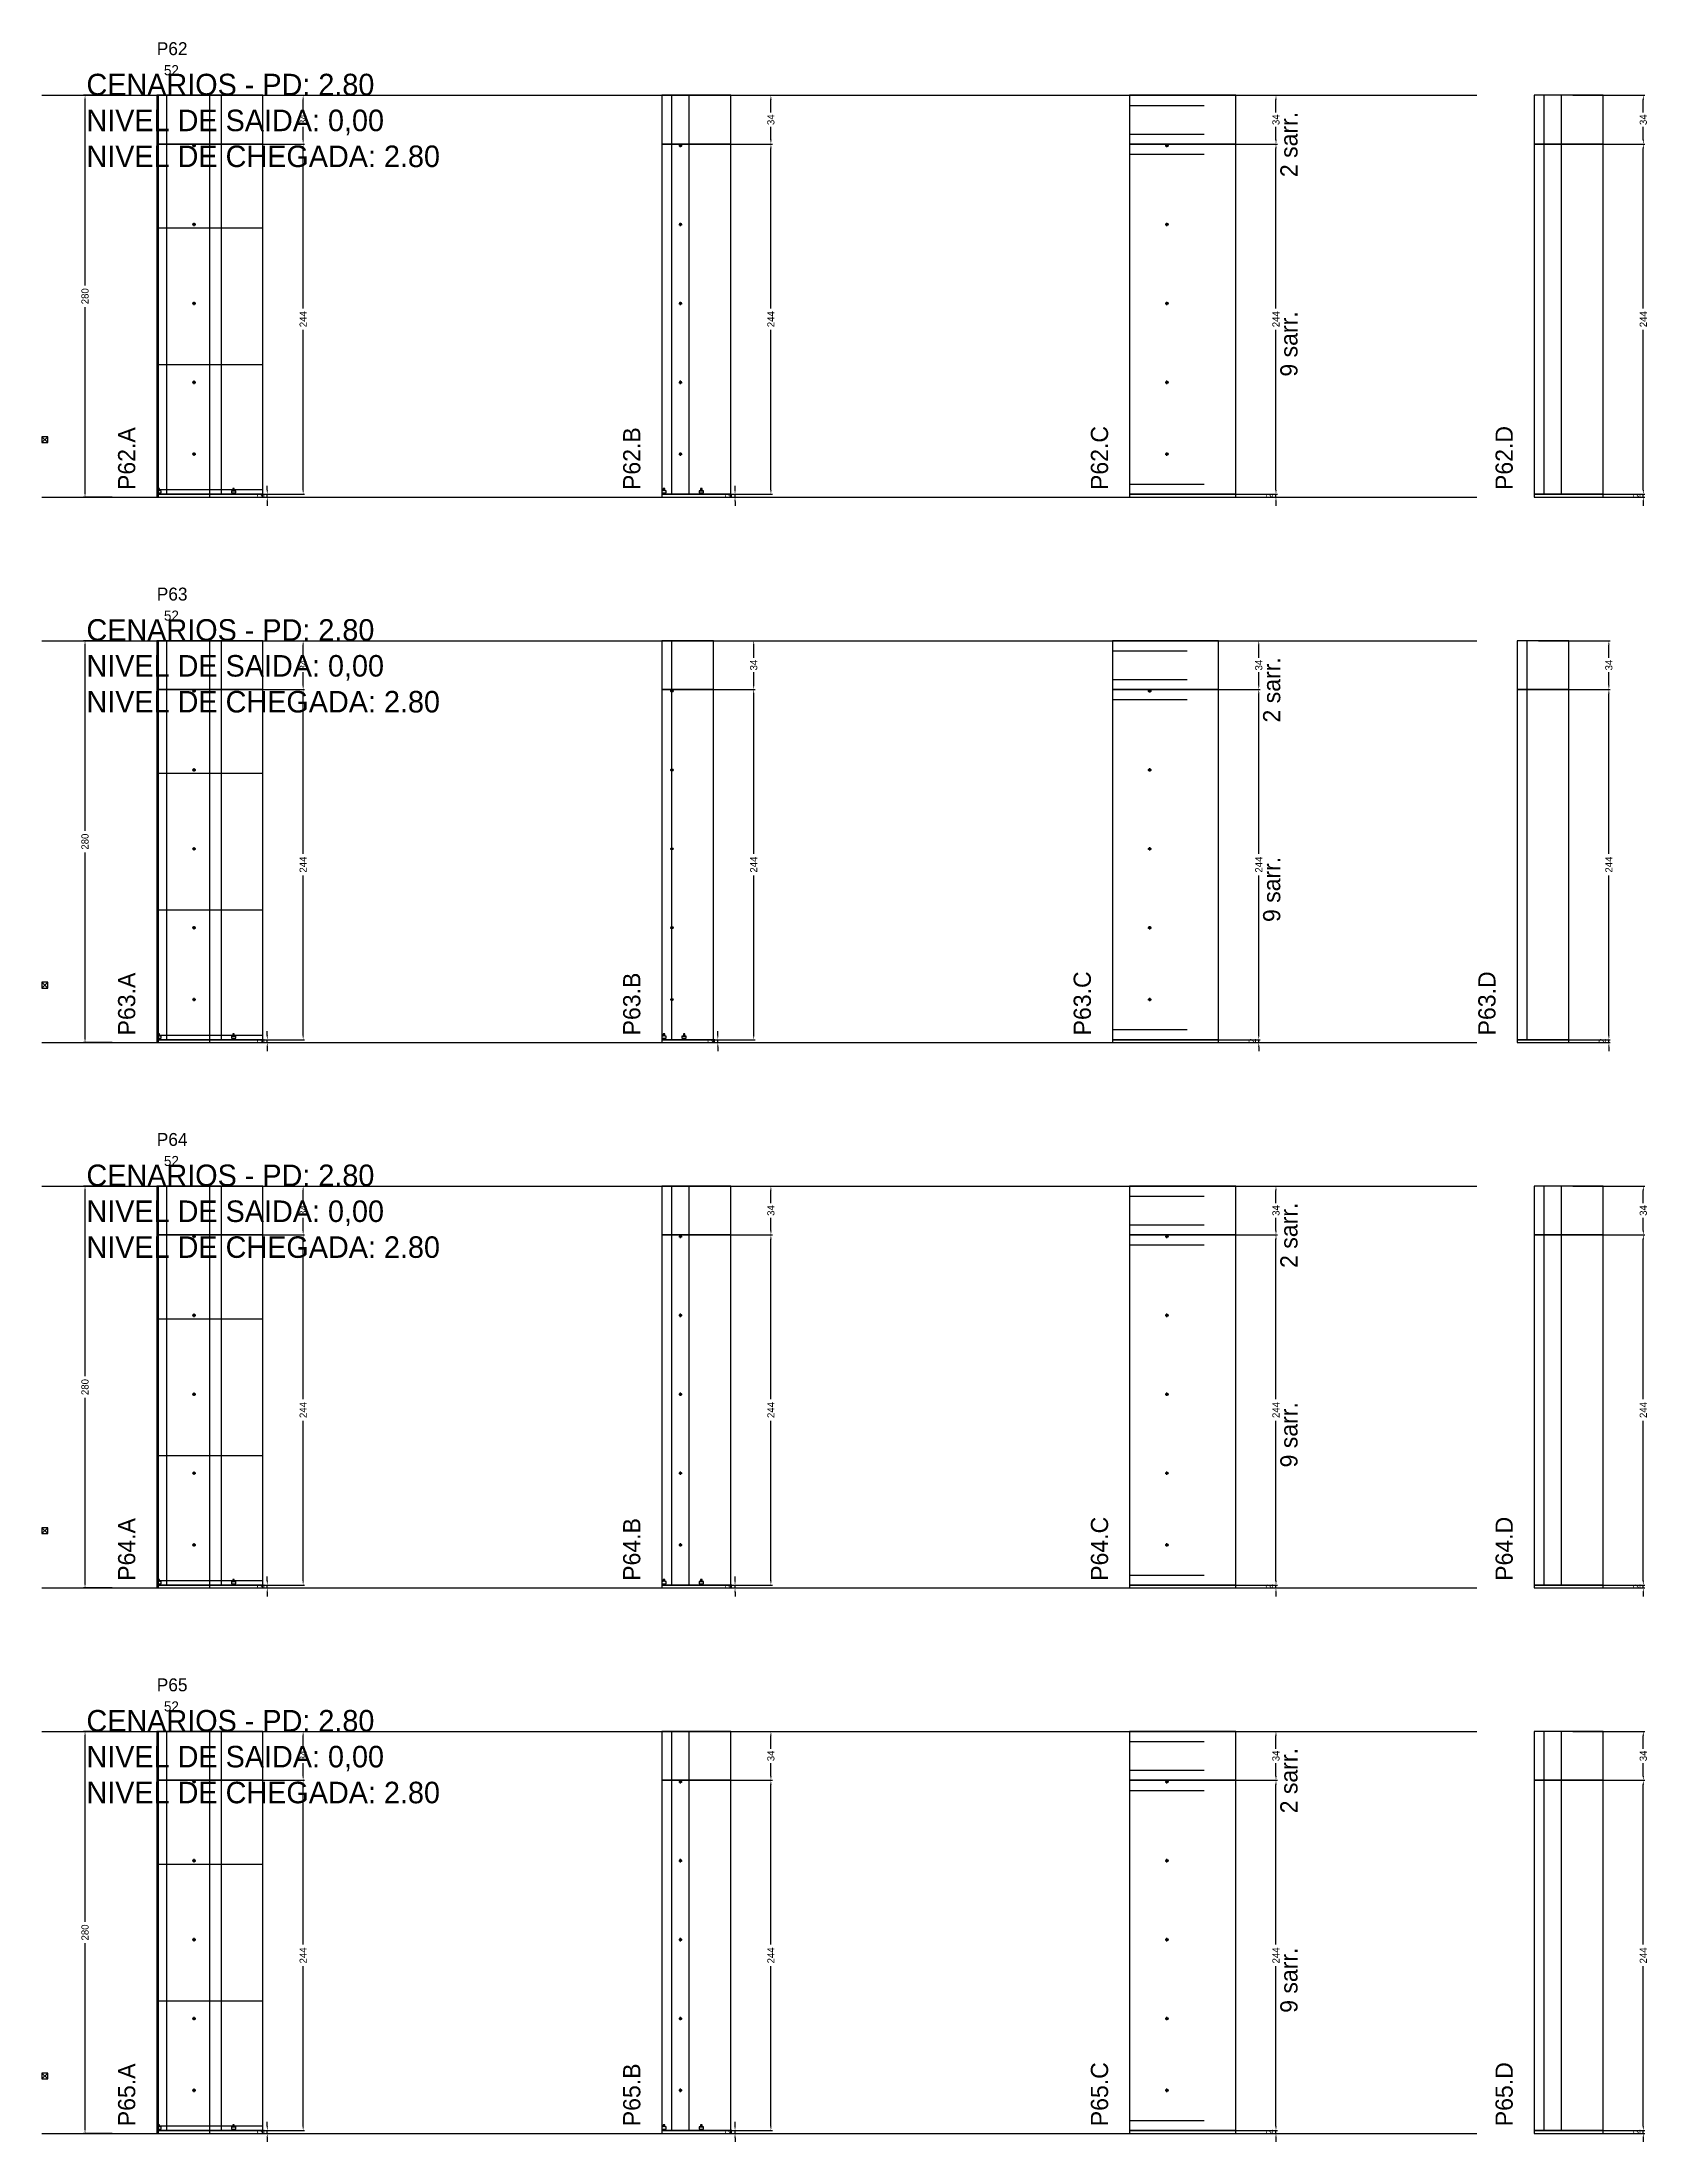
# Model space of a CAD drawing. Header units: centimetres. Extents: x -10500 to 4105, y -36866 to 295.
# Drawn here: x -7000 to -5881, y -24706 to -23243 of the extents above; entities that cross this region are included whole.
import ezdxf

# ---------------------------------------------------------------- set-up
doc = ezdxf.new("R2010")
doc.units = ezdxf.units.CM
doc.linetypes.add('DASHED', pattern=[2, -2])
for name, color, linetype in [('CHAPA', 140, 'Continuous'), ('COTA', 241, 'Continuous'), ('COTAS FURACAO', 16, 'Continuous'), ('Madeira', 30, 'Continuous'), ('NOMENCLATURA', 7, 'Continuous'), ('Nível', 160, 'Continuous'), ('Painéis', 200, 'Continuous'), ('Perfil Metálico', 150, 'Continuous'), ('SARR_2.2x7', 40, 'Continuous'), ('SARRAFO DE PRESSAO', 200, 'Continuous'), ('texto', 7, 'Continuous'), ('TEXTO_GERAL', 7, 'Continuous')]:
    doc.layers.add(name, color=color, linetype=linetype)
doc.dimstyles.new('PAINEL-NOVA', dxfattribs={"dimtxt": 5, "dimasz": 3, "dimexe": 1, "dimexo": 1, "dimgap": 1, "dimtad": 1, "dimcen": 2.5, "dimazin": 3, "dimtfac": 1, "dimtmove": 0, "dimatfit": 3})

msp = doc.modelspace()

# ---------------------------------------------------------------- texts
at = {"layer": 'NOMENCLATURA'}
for s, p in [('CENARIOS - PD: 2.80', (-6969, -23280)), ('NIVEL DE SAIDA: 0,00', (-6969, -23305)), ('NIVEL DE CHEGADA: 2.80', (-6969, -23330)), ('CENARIOS - PD: 2.80', (-6969, -23660)), ('NIVEL DE SAIDA: 0,00', (-6969, -23685)), ('NIVEL DE CHEGADA: 2.80', (-6969, -23710)), ('CENARIOS - PD: 2.80', (-6969, -24040)), ('NIVEL DE SAIDA: 0,00', (-6969, -24065)), ('NIVEL DE CHEGADA: 2.80', (-6969, -24090)), ('CENARIOS - PD: 2.80', (-6969, -24420)), ('NIVEL DE SAIDA: 0,00', (-6969, -24445)), ('NIVEL DE CHEGADA: 2.80', (-6969, -24470))]:
    msp.add_text(s, height=15, dxfattribs=at).set_placement(p)
for s, p in [('2 sarr.', (-6125, -23337)), ('9 sarr.', (-6125, -23476)), ('P62.A', (-6935, -23555)), ('P62.B', (-6583, -23555)), ('P62.C', (-6257, -23555)), ('P62.D', (-5975, -23555)), ('2 sarr.', (-6137, -23717)), ('9 sarr.', (-6137, -23856)), ('P63.A', (-6935, -23935)), ('P63.B', (-6583, -23935)), ('P63.C', (-6269, -23935)), ('P63.D', (-5987, -23935)), ('2 sarr.', (-6125, -24097)), ('9 sarr.', (-6125, -24236)), ('P64.A', (-6935, -24315)), ('P64.B', (-6583, -24315)), ('P64.C', (-6257, -24315)), ('P64.D', (-5975, -24315)), ('2 sarr.', (-6125, -24477)), ('9 sarr.', (-6125, -24616)), ('P65.A', (-6935, -24695)), ('P65.B', (-6583, -24695)), ('P65.C', (-6257, -24695)), ('P65.D', (-5975, -24695))]:
    msp.add_text(s, height=12, rotation=90, dxfattribs=at).set_placement(p)
at = {"layer": 'texto'}
for p in [(-6915, -23266), (-6915, -23646), (-6915, -24026), (-6915, -24406)]:
    msp.add_text('52', height=7, dxfattribs=at).set_placement(p)
at = {"layer": 'TEXTO_GERAL'}
for s, p in [('P62', (-6920, -23252)), ('P63', (-6920, -23632)), ('P64', (-6920, -24012)), ('P65', (-6920, -24392))]:
    msp.add_text(s, height=9, dxfattribs=at).set_placement(p)

# ---------------------------------------------------------------- blocks, each defined once
blk = doc.blocks.new('_CLOSEDFILLED')
at = {"color": 0, "linetype": 'BYBLOCK'}
blk.add_solid([(-1, 0.16), (0, 0), (-1, -0.16)], dxfattribs=at)
blk = doc.blocks.new('*D1665')
for p, q in [((-6951, -24420), (-6971, -24420)), ((-6970, -24552.5), (-6970, -24423)), ((-6970, -24697), (-6970, -24567.5)), ((-6951, -24700), (-6971, -24700))]:
    blk.add_line(p, q)
at = {"layer": 'Defpoints'}
for p in [(-6950, -24420), (-6970, -24700), (-6950, -24700)]:
    blk.add_point(p, dxfattribs=at)
at = {"layer": 'COTA', "xscale": 3, "yscale": 3}
for p, rotation in [((-6970, -24420), 90), ((-6970, -24700), 270)]:
    blk.add_blockref('_CLOSEDFILLED', p, dxfattribs=dict(at, rotation=rotation))
at = {"layer": 'COTA', "insert": (-6970, -24560), "char_height": 5, "attachment_point": 5, "rotation": 90}
blk.add_mtext('280', dxfattribs=at)
blk = doc.blocks.new('MULDURA')
at = {"layer": 'Paineis'}
for p, q in [((0, 0), (4, 4)), ((4, 0), (0, 4))]:
    blk.add_line(p, q, dxfattribs=at)
blk.add_lwpolyline([(0, 0), (4, 0), (4, 4), (0, 4)], close=True, dxfattribs=at)
blk = doc.blocks.new('*D1667')
for p, q in [((-6867, -24454), (-6817, -24454)), ((-6818, -24568.5), (-6818, -24457)), ((-6818, -24695), (-6818, -24583.5)), ((-6867, -24698), (-6817, -24698))]:
    blk.add_line(p, q)
at = {"layer": 'Defpoints'}
for p in [(-6868, -24454), (-6868, -24698), (-6818, -24698)]:
    blk.add_point(p, dxfattribs=at)
at = {"layer": 'COTA', "xscale": 3, "yscale": 3}
for p, rotation in [((-6818, -24454), 90), ((-6818, -24698), 270)]:
    blk.add_blockref('_CLOSEDFILLED', p, dxfattribs=dict(at, rotation=rotation))
at = {"layer": 'COTA', "insert": (-6818, -24576), "char_height": 5, "attachment_point": 5, "rotation": 90}
blk.add_mtext('244', dxfattribs=at)
blk = doc.blocks.new('*D1668')
for p, q in [((-6867, -24420), (-6817, -24420)), ((-6818, -24432), (-6818, -24423)), ((-6818, -24451), (-6818, -24442)), ((-6867, -24454), (-6817, -24454))]:
    blk.add_line(p, q)
at = {"layer": 'Defpoints'}
for p in [(-6868, -24420), (-6868, -24454), (-6818, -24454)]:
    blk.add_point(p, dxfattribs=at)
at = {"layer": 'COTA', "xscale": 3, "yscale": 3}
for p, rotation in [((-6818, -24420), 90), ((-6818, -24454), 270)]:
    blk.add_blockref('_CLOSEDFILLED', p, dxfattribs=dict(at, rotation=rotation))
at = {"layer": 'COTA', "insert": (-6818, -24437), "char_height": 5, "attachment_point": 5, "rotation": 90}
blk.add_mtext('34', dxfattribs=at)
blk = doc.blocks.new('SLIPTEE')
at = {"layer": 'Paineis'}
blk.add_lwpolyline([(0, 0), (3, 0), (3, 1.5), (2, 1.5), (2, 3), (1, 3), (1, 1.5), (0, 1.5)], close=True, dxfattribs=at)
blk = doc.blocks.new('SLIPTDD')
at = {"layer": 'Paineis'}
blk.add_line((0, 1.5), (3, 1.5), dxfattribs=at)
blk.add_lwpolyline([(0, 0), (3, 0), (3, 1.5), (2, 1.5), (2, 3), (1, 3), (1, 1.5), (0, 1.5)], close=True, dxfattribs=at)
blk = doc.blocks.new('furacao')
at = {"layer": 'COTAS FURACAO'}
for p, q in [((-1.2, 0), (1.2, 0)), ((0, -1.2), (0, 1.2))]:
    blk.add_line(p, q, dxfattribs=at)
blk.add_circle((0, 0), 0.8, dxfattribs=at)
blk = doc.blocks.new('*D1670')
for p, q in [((-6541, -24454), (-6491, -24454)), ((-6492, -24568.5), (-6492, -24457)), ((-6492, -24695), (-6492, -24583.5)), ((-6541, -24698), (-6491, -24698))]:
    blk.add_line(p, q)
at = {"layer": 'Defpoints'}
for p in [(-6542, -24454), (-6542, -24698), (-6492, -24698)]:
    blk.add_point(p, dxfattribs=at)
at = {"layer": 'COTA', "xscale": 3, "yscale": 3}
for p, rotation in [((-6492, -24454), 90), ((-6492, -24698), 270)]:
    blk.add_blockref('_CLOSEDFILLED', p, dxfattribs=dict(at, rotation=rotation))
at = {"layer": 'COTA', "insert": (-6492, -24576), "char_height": 5, "attachment_point": 5, "rotation": 90}
blk.add_mtext('244', dxfattribs=at)
blk = doc.blocks.new('*D1671')
for p, q in [((-6541, -24420), (-6491, -24420)), ((-6492, -24432), (-6492, -24423)), ((-6492, -24451), (-6492, -24442)), ((-6541, -24454), (-6491, -24454))]:
    blk.add_line(p, q)
at = {"layer": 'Defpoints'}
for p in [(-6542, -24420), (-6542, -24454), (-6492, -24454)]:
    blk.add_point(p, dxfattribs=at)
at = {"layer": 'COTA', "xscale": 3, "yscale": 3}
for p, rotation in [((-6492, -24420), 90), ((-6492, -24454), 270)]:
    blk.add_blockref('_CLOSEDFILLED', p, dxfattribs=dict(at, rotation=rotation))
at = {"layer": 'COTA', "insert": (-6492, -24437), "char_height": 5, "attachment_point": 5, "rotation": 90}
blk.add_mtext('34', dxfattribs=at)
blk = doc.blocks.new('*D1673')
for p, q in [((-6189, -24454), (-6139, -24454)), ((-6140, -24568.5), (-6140, -24457)), ((-6140, -24695), (-6140, -24583.5)), ((-6189, -24698), (-6139, -24698))]:
    blk.add_line(p, q)
at = {"layer": 'Defpoints'}
for p in [(-6190, -24454), (-6190, -24698), (-6140, -24698)]:
    blk.add_point(p, dxfattribs=at)
at = {"layer": 'COTA', "xscale": 3, "yscale": 3}
for p, rotation in [((-6140, -24454), 90), ((-6140, -24698), 270)]:
    blk.add_blockref('_CLOSEDFILLED', p, dxfattribs=dict(at, rotation=rotation))
at = {"layer": 'COTA', "insert": (-6140, -24576), "char_height": 5, "attachment_point": 5, "rotation": 90}
blk.add_mtext('244', dxfattribs=at)
blk = doc.blocks.new('*D1674')
for p, q in [((-6189, -24420), (-6139, -24420)), ((-6140, -24432), (-6140, -24423)), ((-6140, -24451), (-6140, -24442)), ((-6189, -24454), (-6139, -24454))]:
    blk.add_line(p, q)
at = {"layer": 'Defpoints'}
for p in [(-6190, -24420), (-6190, -24454), (-6140, -24454)]:
    blk.add_point(p, dxfattribs=at)
at = {"layer": 'COTA', "xscale": 3, "yscale": 3}
for p, rotation in [((-6140, -24420), 90), ((-6140, -24454), 270)]:
    blk.add_blockref('_CLOSEDFILLED', p, dxfattribs=dict(at, rotation=rotation))
at = {"layer": 'COTA', "insert": (-6140, -24437), "char_height": 5, "attachment_point": 5, "rotation": 90}
blk.add_mtext('34', dxfattribs=at)
blk = doc.blocks.new('*D1676')
for p, q in [((-5933, -24454), (-5883, -24454)), ((-5884, -24568.5), (-5884, -24457)), ((-5884, -24695), (-5884, -24583.5)), ((-5933, -24698), (-5883, -24698))]:
    blk.add_line(p, q)
at = {"layer": 'Defpoints'}
for p in [(-5934, -24454), (-5934, -24698), (-5884, -24698)]:
    blk.add_point(p, dxfattribs=at)
at = {"layer": 'COTA', "xscale": 3, "yscale": 3}
for p, rotation in [((-5884, -24454), 90), ((-5884, -24698), 270)]:
    blk.add_blockref('_CLOSEDFILLED', p, dxfattribs=dict(at, rotation=rotation))
at = {"layer": 'COTA', "insert": (-5884, -24576), "char_height": 5, "attachment_point": 5, "rotation": 90}
blk.add_mtext('244', dxfattribs=at)
blk = doc.blocks.new('*D1677')
for p, q in [((-5933, -24420), (-5883, -24420)), ((-5884, -24432), (-5884, -24423)), ((-5884, -24451), (-5884, -24442)), ((-5933, -24454), (-5883, -24454))]:
    blk.add_line(p, q)
at = {"layer": 'Defpoints'}
for p in [(-5934, -24420), (-5934, -24454), (-5884, -24454)]:
    blk.add_point(p, dxfattribs=at)
at = {"layer": 'COTA', "xscale": 3, "yscale": 3}
for p, rotation in [((-5884, -24420), 90), ((-5884, -24454), 270)]:
    blk.add_blockref('_CLOSEDFILLED', p, dxfattribs=dict(at, rotation=rotation))
at = {"layer": 'COTA', "insert": (-5884, -24437), "char_height": 5, "attachment_point": 5, "rotation": 90}
blk.add_mtext('34', dxfattribs=at)
blk = doc.blocks.new('*D1639')
for p, q in [((-6951, -24040), (-6971, -24040)), ((-6970, -24172.5), (-6970, -24043)), ((-6970, -24317), (-6970, -24187.5)), ((-6951, -24320), (-6971, -24320))]:
    blk.add_line(p, q)
at = {"layer": 'Defpoints'}
for p in [(-6950, -24040), (-6970, -24320), (-6950, -24320)]:
    blk.add_point(p, dxfattribs=at)
at = {"layer": 'COTA', "xscale": 3, "yscale": 3}
for p, rotation in [((-6970, -24040), 90), ((-6970, -24320), 270)]:
    blk.add_blockref('_CLOSEDFILLED', p, dxfattribs=dict(at, rotation=rotation))
at = {"layer": 'COTA', "insert": (-6970, -24180), "char_height": 5, "attachment_point": 5, "rotation": 90}
blk.add_mtext('280', dxfattribs=at)
blk = doc.blocks.new('*D1641')
for p, q in [((-6867, -24074), (-6817, -24074)), ((-6818, -24188.5), (-6818, -24077)), ((-6818, -24315), (-6818, -24203.5)), ((-6867, -24318), (-6817, -24318))]:
    blk.add_line(p, q)
at = {"layer": 'Defpoints'}
for p in [(-6868, -24074), (-6868, -24318), (-6818, -24318)]:
    blk.add_point(p, dxfattribs=at)
at = {"layer": 'COTA', "xscale": 3, "yscale": 3}
for p, rotation in [((-6818, -24074), 90), ((-6818, -24318), 270)]:
    blk.add_blockref('_CLOSEDFILLED', p, dxfattribs=dict(at, rotation=rotation))
at = {"layer": 'COTA', "insert": (-6818, -24196), "char_height": 5, "attachment_point": 5, "rotation": 90}
blk.add_mtext('244', dxfattribs=at)
blk = doc.blocks.new('*D1642')
for p, q in [((-6867, -24040), (-6817, -24040)), ((-6818, -24052), (-6818, -24043)), ((-6818, -24071), (-6818, -24062)), ((-6867, -24074), (-6817, -24074))]:
    blk.add_line(p, q)
at = {"layer": 'Defpoints'}
for p in [(-6868, -24040), (-6868, -24074), (-6818, -24074)]:
    blk.add_point(p, dxfattribs=at)
at = {"layer": 'COTA', "xscale": 3, "yscale": 3}
for p, rotation in [((-6818, -24040), 90), ((-6818, -24074), 270)]:
    blk.add_blockref('_CLOSEDFILLED', p, dxfattribs=dict(at, rotation=rotation))
at = {"layer": 'COTA', "insert": (-6818, -24057), "char_height": 5, "attachment_point": 5, "rotation": 90}
blk.add_mtext('34', dxfattribs=at)
blk = doc.blocks.new('*D1644')
for p, q in [((-6541, -24074), (-6491, -24074)), ((-6492, -24188.5), (-6492, -24077)), ((-6492, -24315), (-6492, -24203.5)), ((-6541, -24318), (-6491, -24318))]:
    blk.add_line(p, q)
at = {"layer": 'Defpoints'}
for p in [(-6542, -24074), (-6542, -24318), (-6492, -24318)]:
    blk.add_point(p, dxfattribs=at)
at = {"layer": 'COTA', "xscale": 3, "yscale": 3}
for p, rotation in [((-6492, -24074), 90), ((-6492, -24318), 270)]:
    blk.add_blockref('_CLOSEDFILLED', p, dxfattribs=dict(at, rotation=rotation))
at = {"layer": 'COTA', "insert": (-6492, -24196), "char_height": 5, "attachment_point": 5, "rotation": 90}
blk.add_mtext('244', dxfattribs=at)
blk = doc.blocks.new('*D1645')
for p, q in [((-6541, -24040), (-6491, -24040)), ((-6492, -24052), (-6492, -24043)), ((-6492, -24071), (-6492, -24062)), ((-6541, -24074), (-6491, -24074))]:
    blk.add_line(p, q)
at = {"layer": 'Defpoints'}
for p in [(-6542, -24040), (-6542, -24074), (-6492, -24074)]:
    blk.add_point(p, dxfattribs=at)
at = {"layer": 'COTA', "xscale": 3, "yscale": 3}
for p, rotation in [((-6492, -24040), 90), ((-6492, -24074), 270)]:
    blk.add_blockref('_CLOSEDFILLED', p, dxfattribs=dict(at, rotation=rotation))
at = {"layer": 'COTA', "insert": (-6492, -24057), "char_height": 5, "attachment_point": 5, "rotation": 90}
blk.add_mtext('34', dxfattribs=at)
blk = doc.blocks.new('*D1647')
for p, q in [((-6189, -24074), (-6139, -24074)), ((-6140, -24188.5), (-6140, -24077)), ((-6140, -24315), (-6140, -24203.5)), ((-6189, -24318), (-6139, -24318))]:
    blk.add_line(p, q)
at = {"layer": 'Defpoints'}
for p in [(-6190, -24074), (-6190, -24318), (-6140, -24318)]:
    blk.add_point(p, dxfattribs=at)
at = {"layer": 'COTA', "xscale": 3, "yscale": 3}
for p, rotation in [((-6140, -24074), 90), ((-6140, -24318), 270)]:
    blk.add_blockref('_CLOSEDFILLED', p, dxfattribs=dict(at, rotation=rotation))
at = {"layer": 'COTA', "insert": (-6140, -24196), "char_height": 5, "attachment_point": 5, "rotation": 90}
blk.add_mtext('244', dxfattribs=at)
blk = doc.blocks.new('*D1648')
for p, q in [((-6189, -24040), (-6139, -24040)), ((-6140, -24052), (-6140, -24043)), ((-6140, -24071), (-6140, -24062)), ((-6189, -24074), (-6139, -24074))]:
    blk.add_line(p, q)
at = {"layer": 'Defpoints'}
for p in [(-6190, -24040), (-6190, -24074), (-6140, -24074)]:
    blk.add_point(p, dxfattribs=at)
at = {"layer": 'COTA', "xscale": 3, "yscale": 3}
for p, rotation in [((-6140, -24040), 90), ((-6140, -24074), 270)]:
    blk.add_blockref('_CLOSEDFILLED', p, dxfattribs=dict(at, rotation=rotation))
at = {"layer": 'COTA', "insert": (-6140, -24057), "char_height": 5, "attachment_point": 5, "rotation": 90}
blk.add_mtext('34', dxfattribs=at)
blk = doc.blocks.new('*D1650')
for p, q in [((-5933, -24074), (-5883, -24074)), ((-5884, -24188.5), (-5884, -24077)), ((-5884, -24315), (-5884, -24203.5)), ((-5933, -24318), (-5883, -24318))]:
    blk.add_line(p, q)
at = {"layer": 'Defpoints'}
for p in [(-5934, -24074), (-5934, -24318), (-5884, -24318)]:
    blk.add_point(p, dxfattribs=at)
at = {"layer": 'COTA', "xscale": 3, "yscale": 3}
for p, rotation in [((-5884, -24074), 90), ((-5884, -24318), 270)]:
    blk.add_blockref('_CLOSEDFILLED', p, dxfattribs=dict(at, rotation=rotation))
at = {"layer": 'COTA', "insert": (-5884, -24196), "char_height": 5, "attachment_point": 5, "rotation": 90}
blk.add_mtext('244', dxfattribs=at)
blk = doc.blocks.new('*D1651')
for p, q in [((-5933, -24040), (-5883, -24040)), ((-5884, -24052), (-5884, -24043)), ((-5884, -24071), (-5884, -24062)), ((-5933, -24074), (-5883, -24074))]:
    blk.add_line(p, q)
at = {"layer": 'Defpoints'}
for p in [(-5934, -24040), (-5934, -24074), (-5884, -24074)]:
    blk.add_point(p, dxfattribs=at)
at = {"layer": 'COTA', "xscale": 3, "yscale": 3}
for p, rotation in [((-5884, -24040), 90), ((-5884, -24074), 270)]:
    blk.add_blockref('_CLOSEDFILLED', p, dxfattribs=dict(at, rotation=rotation))
at = {"layer": 'COTA', "insert": (-5884, -24057), "char_height": 5, "attachment_point": 5, "rotation": 90}
blk.add_mtext('34', dxfattribs=at)
blk = doc.blocks.new('*D1613')
for p, q in [((-6951, -23660), (-6971, -23660)), ((-6970, -23792.5), (-6970, -23663)), ((-6970, -23937), (-6970, -23807.5)), ((-6951, -23940), (-6971, -23940))]:
    blk.add_line(p, q)
at = {"layer": 'Defpoints'}
for p in [(-6950, -23660), (-6970, -23940), (-6950, -23940)]:
    blk.add_point(p, dxfattribs=at)
at = {"layer": 'COTA', "xscale": 3, "yscale": 3}
for p, rotation in [((-6970, -23660), 90), ((-6970, -23940), 270)]:
    blk.add_blockref('_CLOSEDFILLED', p, dxfattribs=dict(at, rotation=rotation))
at = {"layer": 'COTA', "insert": (-6970, -23800), "char_height": 5, "attachment_point": 5, "rotation": 90}
blk.add_mtext('280', dxfattribs=at)
blk = doc.blocks.new('*D1615')
for p, q in [((-6867, -23694), (-6817, -23694)), ((-6818, -23808.5), (-6818, -23697)), ((-6818, -23935), (-6818, -23823.5)), ((-6867, -23938), (-6817, -23938))]:
    blk.add_line(p, q)
at = {"layer": 'Defpoints'}
for p in [(-6868, -23694), (-6868, -23938), (-6818, -23938)]:
    blk.add_point(p, dxfattribs=at)
at = {"layer": 'COTA', "xscale": 3, "yscale": 3}
for p, rotation in [((-6818, -23694), 90), ((-6818, -23938), 270)]:
    blk.add_blockref('_CLOSEDFILLED', p, dxfattribs=dict(at, rotation=rotation))
at = {"layer": 'COTA', "insert": (-6818, -23816), "char_height": 5, "attachment_point": 5, "rotation": 90}
blk.add_mtext('244', dxfattribs=at)
blk = doc.blocks.new('*D1616')
for p, q in [((-6867, -23660), (-6817, -23660)), ((-6818, -23672), (-6818, -23663)), ((-6818, -23691), (-6818, -23682)), ((-6867, -23694), (-6817, -23694))]:
    blk.add_line(p, q)
at = {"layer": 'Defpoints'}
for p in [(-6868, -23660), (-6868, -23694), (-6818, -23694)]:
    blk.add_point(p, dxfattribs=at)
at = {"layer": 'COTA', "xscale": 3, "yscale": 3}
for p, rotation in [((-6818, -23660), 90), ((-6818, -23694), 270)]:
    blk.add_blockref('_CLOSEDFILLED', p, dxfattribs=dict(at, rotation=rotation))
at = {"layer": 'COTA', "insert": (-6818, -23677), "char_height": 5, "attachment_point": 5, "rotation": 90}
blk.add_mtext('34', dxfattribs=at)
blk = doc.blocks.new('*D1618')
for p, q in [((-6553, -23694), (-6503, -23694)), ((-6504, -23808.5), (-6504, -23697)), ((-6504, -23935), (-6504, -23823.5)), ((-6553, -23938), (-6503, -23938))]:
    blk.add_line(p, q)
at = {"layer": 'Defpoints'}
for p in [(-6554, -23694), (-6554, -23938), (-6504, -23938)]:
    blk.add_point(p, dxfattribs=at)
at = {"layer": 'COTA', "xscale": 3, "yscale": 3}
for p, rotation in [((-6504, -23694), 90), ((-6504, -23938), 270)]:
    blk.add_blockref('_CLOSEDFILLED', p, dxfattribs=dict(at, rotation=rotation))
at = {"layer": 'COTA', "insert": (-6504, -23816), "char_height": 5, "attachment_point": 5, "rotation": 90}
blk.add_mtext('244', dxfattribs=at)
blk = doc.blocks.new('*D1619')
for p, q in [((-6553, -23660), (-6503, -23660)), ((-6504, -23672), (-6504, -23663)), ((-6504, -23691), (-6504, -23682)), ((-6553, -23694), (-6503, -23694))]:
    blk.add_line(p, q)
at = {"layer": 'Defpoints'}
for p in [(-6554, -23660), (-6554, -23694), (-6504, -23694)]:
    blk.add_point(p, dxfattribs=at)
at = {"layer": 'COTA', "xscale": 3, "yscale": 3}
for p, rotation in [((-6504, -23660), 90), ((-6504, -23694), 270)]:
    blk.add_blockref('_CLOSEDFILLED', p, dxfattribs=dict(at, rotation=rotation))
at = {"layer": 'COTA', "insert": (-6504, -23677), "char_height": 5, "attachment_point": 5, "rotation": 90}
blk.add_mtext('34', dxfattribs=at)
blk = doc.blocks.new('*D1621')
for p, q in [((-6201, -23694), (-6151, -23694)), ((-6152, -23808.5), (-6152, -23697)), ((-6152, -23935), (-6152, -23823.5)), ((-6201, -23938), (-6151, -23938))]:
    blk.add_line(p, q)
at = {"layer": 'Defpoints'}
for p in [(-6202, -23694), (-6202, -23938), (-6152, -23938)]:
    blk.add_point(p, dxfattribs=at)
at = {"layer": 'COTA', "xscale": 3, "yscale": 3}
for p, rotation in [((-6152, -23694), 90), ((-6152, -23938), 270)]:
    blk.add_blockref('_CLOSEDFILLED', p, dxfattribs=dict(at, rotation=rotation))
at = {"layer": 'COTA', "insert": (-6152, -23816), "char_height": 5, "attachment_point": 5, "rotation": 90}
blk.add_mtext('244', dxfattribs=at)
blk = doc.blocks.new('*D1622')
for p, q in [((-6201, -23660), (-6151, -23660)), ((-6152, -23672), (-6152, -23663)), ((-6152, -23691), (-6152, -23682)), ((-6201, -23694), (-6151, -23694))]:
    blk.add_line(p, q)
at = {"layer": 'Defpoints'}
for p in [(-6202, -23660), (-6202, -23694), (-6152, -23694)]:
    blk.add_point(p, dxfattribs=at)
at = {"layer": 'COTA', "xscale": 3, "yscale": 3}
for p, rotation in [((-6152, -23660), 90), ((-6152, -23694), 270)]:
    blk.add_blockref('_CLOSEDFILLED', p, dxfattribs=dict(at, rotation=rotation))
at = {"layer": 'COTA', "insert": (-6152, -23677), "char_height": 5, "attachment_point": 5, "rotation": 90}
blk.add_mtext('34', dxfattribs=at)
blk = doc.blocks.new('*D1624')
for p, q in [((-5957, -23694), (-5907, -23694)), ((-5908, -23808.5), (-5908, -23697)), ((-5908, -23935), (-5908, -23823.5)), ((-5957, -23938), (-5907, -23938))]:
    blk.add_line(p, q)
at = {"layer": 'Defpoints'}
for p in [(-5958, -23694), (-5958, -23938), (-5908, -23938)]:
    blk.add_point(p, dxfattribs=at)
at = {"layer": 'COTA', "xscale": 3, "yscale": 3}
for p, rotation in [((-5908, -23694), 90), ((-5908, -23938), 270)]:
    blk.add_blockref('_CLOSEDFILLED', p, dxfattribs=dict(at, rotation=rotation))
at = {"layer": 'COTA', "insert": (-5908, -23816), "char_height": 5, "attachment_point": 5, "rotation": 90}
blk.add_mtext('244', dxfattribs=at)
blk = doc.blocks.new('*D1625')
for p, q in [((-5957, -23660), (-5907, -23660)), ((-5908, -23672), (-5908, -23663)), ((-5908, -23691), (-5908, -23682)), ((-5957, -23694), (-5907, -23694))]:
    blk.add_line(p, q)
at = {"layer": 'Defpoints'}
for p in [(-5958, -23660), (-5958, -23694), (-5908, -23694)]:
    blk.add_point(p, dxfattribs=at)
at = {"layer": 'COTA', "xscale": 3, "yscale": 3}
for p, rotation in [((-5908, -23660), 90), ((-5908, -23694), 270)]:
    blk.add_blockref('_CLOSEDFILLED', p, dxfattribs=dict(at, rotation=rotation))
at = {"layer": 'COTA', "insert": (-5908, -23677), "char_height": 5, "attachment_point": 5, "rotation": 90}
blk.add_mtext('34', dxfattribs=at)
blk = doc.blocks.new('*D1587')
for p, q in [((-6951, -23280), (-6971, -23280)), ((-6970, -23412.5), (-6970, -23283)), ((-6970, -23557), (-6970, -23427.5)), ((-6951, -23560), (-6971, -23560))]:
    blk.add_line(p, q)
at = {"layer": 'Defpoints'}
for p in [(-6950, -23280), (-6970, -23560), (-6950, -23560)]:
    blk.add_point(p, dxfattribs=at)
at = {"layer": 'COTA', "xscale": 3, "yscale": 3}
for p, rotation in [((-6970, -23280), 90), ((-6970, -23560), 270)]:
    blk.add_blockref('_CLOSEDFILLED', p, dxfattribs=dict(at, rotation=rotation))
at = {"layer": 'COTA', "insert": (-6970, -23420), "char_height": 5, "attachment_point": 5, "rotation": 90}
blk.add_mtext('280', dxfattribs=at)
blk = doc.blocks.new('*D1589')
for p, q in [((-6867, -23314), (-6817, -23314)), ((-6818, -23428.5), (-6818, -23317)), ((-6818, -23555), (-6818, -23443.5)), ((-6867, -23558), (-6817, -23558))]:
    blk.add_line(p, q)
at = {"layer": 'Defpoints'}
for p in [(-6868, -23314), (-6868, -23558), (-6818, -23558)]:
    blk.add_point(p, dxfattribs=at)
at = {"layer": 'COTA', "xscale": 3, "yscale": 3}
for p, rotation in [((-6818, -23314), 90), ((-6818, -23558), 270)]:
    blk.add_blockref('_CLOSEDFILLED', p, dxfattribs=dict(at, rotation=rotation))
at = {"layer": 'COTA', "insert": (-6818, -23436), "char_height": 5, "attachment_point": 5, "rotation": 90}
blk.add_mtext('244', dxfattribs=at)
blk = doc.blocks.new('*D1590')
for p, q in [((-6867, -23280), (-6817, -23280)), ((-6818, -23292), (-6818, -23283)), ((-6818, -23311), (-6818, -23302)), ((-6867, -23314), (-6817, -23314))]:
    blk.add_line(p, q)
at = {"layer": 'Defpoints'}
for p in [(-6868, -23280), (-6868, -23314), (-6818, -23314)]:
    blk.add_point(p, dxfattribs=at)
at = {"layer": 'COTA', "xscale": 3, "yscale": 3}
for p, rotation in [((-6818, -23280), 90), ((-6818, -23314), 270)]:
    blk.add_blockref('_CLOSEDFILLED', p, dxfattribs=dict(at, rotation=rotation))
at = {"layer": 'COTA', "insert": (-6818, -23297), "char_height": 5, "attachment_point": 5, "rotation": 90}
blk.add_mtext('34', dxfattribs=at)
blk = doc.blocks.new('*D1592')
for p, q in [((-6541, -23314), (-6491, -23314)), ((-6492, -23428.5), (-6492, -23317)), ((-6492, -23555), (-6492, -23443.5)), ((-6541, -23558), (-6491, -23558))]:
    blk.add_line(p, q)
at = {"layer": 'Defpoints'}
for p in [(-6542, -23314), (-6542, -23558), (-6492, -23558)]:
    blk.add_point(p, dxfattribs=at)
at = {"layer": 'COTA', "xscale": 3, "yscale": 3}
for p, rotation in [((-6492, -23314), 90), ((-6492, -23558), 270)]:
    blk.add_blockref('_CLOSEDFILLED', p, dxfattribs=dict(at, rotation=rotation))
at = {"layer": 'COTA', "insert": (-6492, -23436), "char_height": 5, "attachment_point": 5, "rotation": 90}
blk.add_mtext('244', dxfattribs=at)
blk = doc.blocks.new('*D1593')
for p, q in [((-6541, -23280), (-6491, -23280)), ((-6492, -23292), (-6492, -23283)), ((-6492, -23311), (-6492, -23302)), ((-6541, -23314), (-6491, -23314))]:
    blk.add_line(p, q)
at = {"layer": 'Defpoints'}
for p in [(-6542, -23280), (-6542, -23314), (-6492, -23314)]:
    blk.add_point(p, dxfattribs=at)
at = {"layer": 'COTA', "xscale": 3, "yscale": 3}
for p, rotation in [((-6492, -23280), 90), ((-6492, -23314), 270)]:
    blk.add_blockref('_CLOSEDFILLED', p, dxfattribs=dict(at, rotation=rotation))
at = {"layer": 'COTA', "insert": (-6492, -23297), "char_height": 5, "attachment_point": 5, "rotation": 90}
blk.add_mtext('34', dxfattribs=at)
blk = doc.blocks.new('*D1595')
for p, q in [((-6189, -23314), (-6139, -23314)), ((-6140, -23428.5), (-6140, -23317)), ((-6140, -23555), (-6140, -23443.5)), ((-6189, -23558), (-6139, -23558))]:
    blk.add_line(p, q)
at = {"layer": 'Defpoints'}
for p in [(-6190, -23314), (-6190, -23558), (-6140, -23558)]:
    blk.add_point(p, dxfattribs=at)
at = {"layer": 'COTA', "xscale": 3, "yscale": 3}
for p, rotation in [((-6140, -23314), 90), ((-6140, -23558), 270)]:
    blk.add_blockref('_CLOSEDFILLED', p, dxfattribs=dict(at, rotation=rotation))
at = {"layer": 'COTA', "insert": (-6140, -23436), "char_height": 5, "attachment_point": 5, "rotation": 90}
blk.add_mtext('244', dxfattribs=at)
blk = doc.blocks.new('*D1596')
for p, q in [((-6189, -23280), (-6139, -23280)), ((-6140, -23292), (-6140, -23283)), ((-6140, -23311), (-6140, -23302)), ((-6189, -23314), (-6139, -23314))]:
    blk.add_line(p, q)
at = {"layer": 'Defpoints'}
for p in [(-6190, -23280), (-6190, -23314), (-6140, -23314)]:
    blk.add_point(p, dxfattribs=at)
at = {"layer": 'COTA', "xscale": 3, "yscale": 3}
for p, rotation in [((-6140, -23280), 90), ((-6140, -23314), 270)]:
    blk.add_blockref('_CLOSEDFILLED', p, dxfattribs=dict(at, rotation=rotation))
at = {"layer": 'COTA', "insert": (-6140, -23297), "char_height": 5, "attachment_point": 5, "rotation": 90}
blk.add_mtext('34', dxfattribs=at)
blk = doc.blocks.new('*D1598')
for p, q in [((-5933, -23314), (-5883, -23314)), ((-5884, -23428.5), (-5884, -23317)), ((-5884, -23555), (-5884, -23443.5)), ((-5933, -23558), (-5883, -23558))]:
    blk.add_line(p, q)
at = {"layer": 'Defpoints'}
for p in [(-5934, -23314), (-5934, -23558), (-5884, -23558)]:
    blk.add_point(p, dxfattribs=at)
at = {"layer": 'COTA', "xscale": 3, "yscale": 3}
for p, rotation in [((-5884, -23314), 90), ((-5884, -23558), 270)]:
    blk.add_blockref('_CLOSEDFILLED', p, dxfattribs=dict(at, rotation=rotation))
at = {"layer": 'COTA', "insert": (-5884, -23436), "char_height": 5, "attachment_point": 5, "rotation": 90}
blk.add_mtext('244', dxfattribs=at)
blk = doc.blocks.new('*D1599')
for p, q in [((-5933, -23280), (-5883, -23280)), ((-5884, -23292), (-5884, -23283)), ((-5884, -23311), (-5884, -23302)), ((-5933, -23314), (-5883, -23314))]:
    blk.add_line(p, q)
at = {"layer": 'Defpoints'}
for p in [(-5934, -23280), (-5934, -23314), (-5884, -23314)]:
    blk.add_point(p, dxfattribs=at)
at = {"layer": 'COTA', "xscale": 3, "yscale": 3}
for p, rotation in [((-5884, -23280), 90), ((-5884, -23314), 270)]:
    blk.add_blockref('_CLOSEDFILLED', p, dxfattribs=dict(at, rotation=rotation))
at = {"layer": 'COTA', "insert": (-5884, -23297), "char_height": 5, "attachment_point": 5, "rotation": 90}
blk.add_mtext('34', dxfattribs=at)

# ---------------------------------------------------------------- dimensions: what is measured, and where the dimension line sits
at = {"layer": 'COTA'}
for base, p1, p2, picture, middle in [((-6970, -23560), (-6950, -23560), (-6950, -23280), '*D1587', (-6970, -23420)), ((-6818, -23314), (-6868, -23314), (-6868, -23280), '*D1590', (-6818, -23297)), ((-6492, -23314), (-6542, -23314), (-6542, -23280), '*D1593', (-6492, -23297)), ((-6140, -23314), (-6190, -23314), (-6190, -23280), '*D1596', (-6140, -23297)), ((-5884, -23314), (-5934, -23314), (-5934, -23280), '*D1599', (-5884, -23297)), ((-6818, -23558), (-6868, -23558), (-6868, -23314), '*D1589', (-6818, -23436)), ((-6492, -23558), (-6542, -23558), (-6542, -23314), '*D1592', (-6492, -23436)), ((-6140, -23558), (-6190, -23558), (-6190, -23314), '*D1595', (-6140, -23436)), ((-5884, -23558), (-5934, -23558), (-5934, -23314), '*D1598', (-5884, -23436)), ((-6970, -23940), (-6950, -23940), (-6950, -23660), '*D1613', (-6970, -23800)), ((-6818, -23694), (-6868, -23694), (-6868, -23660), '*D1616', (-6818, -23677)), ((-6504, -23694), (-6554, -23694), (-6554, -23660), '*D1619', (-6504, -23677)), ((-6152, -23694), (-6202, -23694), (-6202, -23660), '*D1622', (-6152, -23677)), ((-5908, -23694), (-5958, -23694), (-5958, -23660), '*D1625', (-5908, -23677)), ((-6818, -23938), (-6868, -23938), (-6868, -23694), '*D1615', (-6818, -23816)), ((-6504, -23938), (-6554, -23938), (-6554, -23694), '*D1618', (-6504, -23816)), ((-6152, -23938), (-6202, -23938), (-6202, -23694), '*D1621', (-6152, -23816)), ((-5908, -23938), (-5958, -23938), (-5958, -23694), '*D1624', (-5908, -23816)), ((-6970, -24320), (-6950, -24320), (-6950, -24040), '*D1639', (-6970, -24180)), ((-6818, -24074), (-6868, -24074), (-6868, -24040), '*D1642', (-6818, -24057)), ((-6492, -24074), (-6542, -24074), (-6542, -24040), '*D1645', (-6492, -24057)), ((-6140, -24074), (-6190, -24074), (-6190, -24040), '*D1648', (-6140, -24057)), ((-5884, -24074), (-5934, -24074), (-5934, -24040), '*D1651', (-5884, -24057)), ((-6818, -24318), (-6868, -24318), (-6868, -24074), '*D1641', (-6818, -24196)), ((-6492, -24318), (-6542, -24318), (-6542, -24074), '*D1644', (-6492, -24196)), ((-6140, -24318), (-6190, -24318), (-6190, -24074), '*D1647', (-6140, -24196)), ((-5884, -24318), (-5934, -24318), (-5934, -24074), '*D1650', (-5884, -24196)), ((-6970, -24700), (-6950, -24700), (-6950, -24420), '*D1665', (-6970, -24560)), ((-6818, -24454), (-6868, -24454), (-6868, -24420), '*D1668', (-6818, -24437)), ((-6492, -24454), (-6542, -24454), (-6542, -24420), '*D1671', (-6492, -24437)), ((-6140, -24454), (-6190, -24454), (-6190, -24420), '*D1674', (-6140, -24437)), ((-5884, -24454), (-5934, -24454), (-5934, -24420), '*D1677', (-5884, -24437)), ((-6818, -24698), (-6868, -24698), (-6868, -24454), '*D1667', (-6818, -24576)), ((-6492, -24698), (-6542, -24698), (-6542, -24454), '*D1670', (-6492, -24576)), ((-6140, -24698), (-6190, -24698), (-6190, -24454), '*D1673', (-6140, -24576)), ((-5884, -24698), (-5934, -24698), (-5934, -24454), '*D1676', (-5884, -24576))]:
    dim = msp.add_linear_dim(base=base, p1=p1, p2=p2, angle=90, dimstyle='PAINEL-NOVA', dxfattribs=at)
    dim.commit()
    dim.dimension.update_dxf_attribs({"geometry": picture, "text_midpoint": middle})
for base, p1, p2 in [((-6843, -23560), (-6868, -23560), (-6868, -23558)), ((-6517, -23560), (-6542, -23560), (-6542, -23558)), ((-6140, -23560), (-6190, -23560), (-6190, -23558)), ((-5884, -23560), (-5934, -23560), (-5934, -23558)), ((-6843, -23940), (-6868, -23940), (-6868, -23938)), ((-6529, -23940), (-6554, -23940), (-6554, -23938)), ((-6152, -23940), (-6202, -23940), (-6202, -23938)), ((-5908, -23940), (-5958, -23940), (-5958, -23938)), ((-6843, -24320), (-6868, -24320), (-6868, -24318)), ((-6517, -24320), (-6542, -24320), (-6542, -24318)), ((-6140, -24320), (-6190, -24320), (-6190, -24318)), ((-5884, -24320), (-5934, -24320), (-5934, -24318)), ((-6843, -24700), (-6868, -24700), (-6868, -24698)), ((-6517, -24700), (-6542, -24700), (-6542, -24698)), ((-6140, -24700), (-6190, -24700), (-6190, -24698)), ((-5884, -24700), (-5934, -24700), (-5934, -24698))]:
    msp.add_linear_dim(base=base, p1=p1, p2=p2, angle=90, dimstyle='PAINEL-NOVA', dxfattribs=at).render()

# ---------------------------------------------------------------- linework, layer by layer
at = {"layer": 'CHAPA'}
for points in [[(-6920, -23560), (-6918.8, -23560), (-6918.8, -23280), (-6920, -23280)], [(-6920, -23940), (-6918.8, -23940), (-6918.8, -23660), (-6920, -23660)], [(-6920, -24320), (-6918.8, -24320), (-6918.8, -24040), (-6920, -24040)], [(-6920, -24700), (-6918.8, -24700), (-6918.8, -24420), (-6920, -24420)]]:
    msp.add_lwpolyline(points, close=True, dxfattribs=at)
at = {"layer": 'Madeira'}
for points in [[(-6920, -23372.4), (-6846, -23372.4)], [(-6920, -23467.6), (-6846, -23467.6)], [(-6920, -23752.4), (-6846, -23752.4)], [(-6920, -23847.6), (-6846, -23847.6)], [(-6920, -24132.4), (-6846, -24132.4)], [(-6920, -24227.6), (-6846, -24227.6)], [(-6920, -24512.4), (-6846, -24512.4)], [(-6920, -24607.6), (-6846, -24607.6)]]:
    msp.add_lwpolyline(points, dxfattribs=at)
at = {"layer": 'Nível', "linetype": 'DASHED'}
for points in [[(-7000, -23280), (-6000, -23280)], [(-7000, -23560), (-6000, -23560)], [(-7000, -23660), (-6000, -23660)], [(-7000, -23940), (-6000, -23940)], [(-7000, -24040), (-6000, -24040)], [(-7000, -24320), (-6000, -24320)], [(-7000, -24420), (-6000, -24420)], [(-7000, -24700), (-6000, -24700)]]:
    msp.add_lwpolyline(points, dxfattribs=at)
at = {"layer": 'Painéis'}
for points in [[(-6920, -23314), (-6846, -23314), (-6846, -23280), (-6920, -23280)], [(-6920, -23560), (-6846, -23560), (-6846, -23280), (-6920, -23280)], [(-6568, -23314), (-6520, -23314), (-6520, -23280), (-6568, -23280)], [(-6242, -23314), (-6168, -23314), (-6168, -23280), (-6242, -23280)], [(-5960, -23314), (-5912, -23314), (-5912, -23280), (-5960, -23280)], [(-6920, -23558), (-6846, -23558), (-6846, -23314), (-6920, -23314)], [(-6568, -23558), (-6520, -23558), (-6520, -23314), (-6568, -23314)], [(-6242, -23558), (-6168, -23558), (-6168, -23314), (-6242, -23314)], [(-5960, -23558), (-5912, -23558), (-5912, -23314), (-5960, -23314)], [(-6920, -23560), (-6846, -23560), (-6846, -23558), (-6920, -23558)], [(-6568, -23560), (-6520, -23560), (-6520, -23558), (-6568, -23558)], [(-6242, -23560), (-6168, -23560), (-6168, -23558), (-6242, -23558)], [(-5960, -23560), (-5912, -23560), (-5912, -23558), (-5960, -23558)], [(-6920, -23694), (-6846, -23694), (-6846, -23660), (-6920, -23660)], [(-6920, -23940), (-6846, -23940), (-6846, -23660), (-6920, -23660)], [(-6568, -23694), (-6532, -23694), (-6532, -23660), (-6568, -23660)], [(-6254, -23694), (-6180, -23694), (-6180, -23660), (-6254, -23660)], [(-5972, -23694), (-5936, -23694), (-5936, -23660), (-5972, -23660)], [(-6920, -23938), (-6846, -23938), (-6846, -23694), (-6920, -23694)], [(-6568, -23938), (-6532, -23938), (-6532, -23694), (-6568, -23694)], [(-6254, -23938), (-6180, -23938), (-6180, -23694), (-6254, -23694)], [(-5972, -23938), (-5936, -23938), (-5936, -23694), (-5972, -23694)], [(-6920, -23940), (-6846, -23940), (-6846, -23938), (-6920, -23938)], [(-6568, -23940), (-6532, -23940), (-6532, -23938), (-6568, -23938)], [(-6254, -23940), (-6180, -23940), (-6180, -23938), (-6254, -23938)], [(-5972, -23940), (-5936, -23940), (-5936, -23938), (-5972, -23938)], [(-6920, -24074), (-6846, -24074), (-6846, -24040), (-6920, -24040)], [(-6920, -24320), (-6846, -24320), (-6846, -24040), (-6920, -24040)], [(-6568, -24074), (-6520, -24074), (-6520, -24040), (-6568, -24040)], [(-6242, -24074), (-6168, -24074), (-6168, -24040), (-6242, -24040)], [(-5960, -24074), (-5912, -24074), (-5912, -24040), (-5960, -24040)], [(-6920, -24318), (-6846, -24318), (-6846, -24074), (-6920, -24074)], [(-6568, -24318), (-6520, -24318), (-6520, -24074), (-6568, -24074)], [(-6242, -24318), (-6168, -24318), (-6168, -24074), (-6242, -24074)], [(-5960, -24318), (-5912, -24318), (-5912, -24074), (-5960, -24074)], [(-6920, -24320), (-6846, -24320), (-6846, -24318), (-6920, -24318)], [(-6568, -24320), (-6520, -24320), (-6520, -24318), (-6568, -24318)], [(-6242, -24320), (-6168, -24320), (-6168, -24318), (-6242, -24318)], [(-5960, -24320), (-5912, -24320), (-5912, -24318), (-5960, -24318)], [(-6920, -24454), (-6846, -24454), (-6846, -24420), (-6920, -24420)], [(-6920, -24700), (-6846, -24700), (-6846, -24420), (-6920, -24420)], [(-6568, -24454), (-6520, -24454), (-6520, -24420), (-6568, -24420)], [(-6242, -24454), (-6168, -24454), (-6168, -24420), (-6242, -24420)], [(-5960, -24454), (-5912, -24454), (-5912, -24420), (-5960, -24420)], [(-6920, -24698), (-6846, -24698), (-6846, -24454), (-6920, -24454)], [(-6568, -24698), (-6520, -24698), (-6520, -24454), (-6568, -24454)], [(-6242, -24698), (-6168, -24698), (-6168, -24454), (-6242, -24454)], [(-5960, -24698), (-5912, -24698), (-5912, -24454), (-5960, -24454)], [(-6920, -24700), (-6846, -24700), (-6846, -24698), (-6920, -24698)], [(-6568, -24700), (-6520, -24700), (-6520, -24698), (-6568, -24698)], [(-6242, -24700), (-6168, -24700), (-6168, -24698), (-6242, -24698)], [(-5960, -24700), (-5912, -24700), (-5912, -24698), (-5960, -24698)]]:
    msp.add_lwpolyline(points, close=True, dxfattribs=at)
at = {"layer": 'Perfil Metálico'}
for p, q in [((-6883, -23560), (-6883, -23280)), ((-6883, -23940), (-6883, -23660)), ((-6883, -24320), (-6883, -24040)), ((-6883, -24700), (-6883, -24420))]:
    msp.add_line(p, q, dxfattribs=at)
at = {"layer": 'SARR_2.2x7'}
for points in [[(-6913, -23314), (-6913, -23280)], [(-6875, -23314), (-6875, -23280)], [(-6561, -23314), (-6561, -23280)], [(-6549, -23314), (-6549, -23280)], [(-6242, -23287), (-6190, -23287)], [(-5953, -23314), (-5953, -23280)], [(-5941, -23314), (-5941, -23280)], [(-6242, -23307), (-6190, -23307)], [(-6242, -23321), (-6190, -23321)], [(-6242, -23551), (-6190, -23551)], [(-6913, -23694), (-6913, -23660)], [(-6875, -23694), (-6875, -23660)], [(-6561, -23694), (-6561, -23660)], [(-6561, -23694), (-6561, -23660)], [(-6254, -23667), (-6202, -23667)], [(-5965, -23694), (-5965, -23660)], [(-5965, -23694), (-5965, -23660)], [(-6254, -23687), (-6202, -23687)], [(-6254, -23701), (-6202, -23701)], [(-6254, -23931), (-6202, -23931)], [(-6913, -24074), (-6913, -24040)], [(-6875, -24074), (-6875, -24040)], [(-6561, -24074), (-6561, -24040)], [(-6549, -24074), (-6549, -24040)], [(-6242, -24047), (-6190, -24047)], [(-5953, -24074), (-5953, -24040)], [(-5941, -24074), (-5941, -24040)], [(-6242, -24067), (-6190, -24067)], [(-6242, -24081), (-6190, -24081)], [(-6242, -24311), (-6190, -24311)], [(-6913, -24454), (-6913, -24420)], [(-6875, -24454), (-6875, -24420)], [(-6561, -24454), (-6561, -24420)], [(-6549, -24454), (-6549, -24420)], [(-6242, -24427), (-6190, -24427)], [(-5953, -24454), (-5953, -24420)], [(-5941, -24454), (-5941, -24420)], [(-6242, -24447), (-6190, -24447)], [(-6242, -24461), (-6190, -24461)], [(-6242, -24691), (-6190, -24691)]]:
    msp.add_lwpolyline(points, dxfattribs=at)
at = {"layer": 'SARR_2.2x7', "linetype": 'DASHED'}
for points in [[(-6913, -23558), (-6913, -23314)], [(-6875, -23558), (-6875, -23314)], [(-6561, -23558), (-6561, -23314)], [(-6549, -23558), (-6549, -23314)], [(-5953, -23558), (-5953, -23314)], [(-5941, -23558), (-5941, -23314)], [(-6913, -23938), (-6913, -23694)], [(-6875, -23938), (-6875, -23694)], [(-6561, -23938), (-6561, -23694)], [(-6561, -23938), (-6561, -23694)], [(-5965, -23938), (-5965, -23694)], [(-5965, -23938), (-5965, -23694)], [(-6913, -24318), (-6913, -24074)], [(-6875, -24318), (-6875, -24074)], [(-6561, -24318), (-6561, -24074)], [(-6549, -24318), (-6549, -24074)], [(-5953, -24318), (-5953, -24074)], [(-5941, -24318), (-5941, -24074)], [(-6913, -24698), (-6913, -24454)], [(-6875, -24698), (-6875, -24454)], [(-6561, -24698), (-6561, -24454)], [(-6549, -24698), (-6549, -24454)], [(-5953, -24698), (-5953, -24454)], [(-5941, -24698), (-5941, -24454)]]:
    msp.add_lwpolyline(points, dxfattribs=at)
at = {"layer": 'SARRAFO DE PRESSAO'}
for points in [[(-6920, -23560), (-6846, -23560), (-6846, -23555), (-6920, -23555)], [(-6920, -23940), (-6846, -23940), (-6846, -23935), (-6920, -23935)], [(-6920, -24320), (-6846, -24320), (-6846, -24315), (-6920, -24315)], [(-6920, -24700), (-6846, -24700), (-6846, -24695), (-6920, -24695)]]:
    msp.add_lwpolyline(points, close=True, dxfattribs=at)

# ---------------------------------------------------------------- block references
at = {"layer": 'COTA'}
for name, p in [('furacao', (-6894, -23315)), ('furacao', (-6555, -23315)), ('furacao', (-6216, -23315)), ('furacao', (-6894, -23370)), ('furacao', (-6555, -23370)), ('furacao', (-6216, -23370)), ('furacao', (-6894, -23425)), ('furacao', (-6555, -23425)), ('furacao', (-6216, -23425)), ('furacao', (-6894, -23480)), ('furacao', (-6555, -23480)), ('furacao', (-6216, -23480)), ('MULDURA', (-7000, -23522)), ('furacao', (-6894, -23530)), ('furacao', (-6555, -23530)), ('furacao', (-6216, -23530)), ('SLIPTEE', (-6920, -23557)), ('SLIPTDD', (-6868, -23557)), ('SLIPTEE', (-6568, -23557)), ('SLIPTDD', (-6542, -23557)), ('furacao', (-6894, -23695)), ('furacao', (-6561, -23695)), ('furacao', (-6228, -23695)), ('furacao', (-6894, -23750)), ('furacao', (-6561, -23750)), ('furacao', (-6228, -23750)), ('furacao', (-6894, -23805)), ('furacao', (-6561, -23805)), ('furacao', (-6228, -23805)), ('furacao', (-6894, -23860)), ('furacao', (-6561, -23860)), ('furacao', (-6228, -23860)), ('MULDURA', (-7000, -23902)), ('furacao', (-6894, -23910)), ('furacao', (-6561, -23910)), ('furacao', (-6228, -23910)), ('SLIPTEE', (-6920, -23937)), ('SLIPTDD', (-6868, -23937)), ('SLIPTEE', (-6568, -23937)), ('SLIPTDD', (-6554, -23937)), ('furacao', (-6894, -24075)), ('furacao', (-6555, -24075)), ('furacao', (-6216, -24075)), ('furacao', (-6894, -24130)), ('furacao', (-6555, -24130)), ('furacao', (-6216, -24130)), ('furacao', (-6894, -24185)), ('furacao', (-6555, -24185)), ('furacao', (-6216, -24185)), ('furacao', (-6894, -24240)), ('furacao', (-6555, -24240)), ('furacao', (-6216, -24240)), ('MULDURA', (-7000, -24282)), ('furacao', (-6894, -24290)), ('furacao', (-6555, -24290)), ('furacao', (-6216, -24290)), ('SLIPTEE', (-6920, -24317)), ('SLIPTDD', (-6868, -24317)), ('SLIPTEE', (-6568, -24317)), ('SLIPTDD', (-6542, -24317)), ('furacao', (-6894, -24455)), ('furacao', (-6555, -24455)), ('furacao', (-6216, -24455)), ('furacao', (-6894, -24510)), ('furacao', (-6555, -24510)), ('furacao', (-6216, -24510)), ('furacao', (-6894, -24565)), ('furacao', (-6555, -24565)), ('furacao', (-6216, -24565)), ('furacao', (-6894, -24620)), ('furacao', (-6555, -24620)), ('furacao', (-6216, -24620)), ('MULDURA', (-7000, -24662)), ('furacao', (-6894, -24670)), ('furacao', (-6555, -24670)), ('furacao', (-6216, -24670)), ('SLIPTEE', (-6920, -24697)), ('SLIPTDD', (-6868, -24697)), ('SLIPTEE', (-6568, -24697)), ('SLIPTDD', (-6542, -24697))]:
    msp.add_blockref(name, p, dxfattribs=at)

msp.set_redraw_order([(e.dxf.handle, doc.entitydb.next_handle()) for e in msp.query("TEXT MTEXT ATTDEF DIMENSION ARC_DIMENSION")])  # texts and dimensions are drawn at this point

doc.saveas('drawing.dxf')
